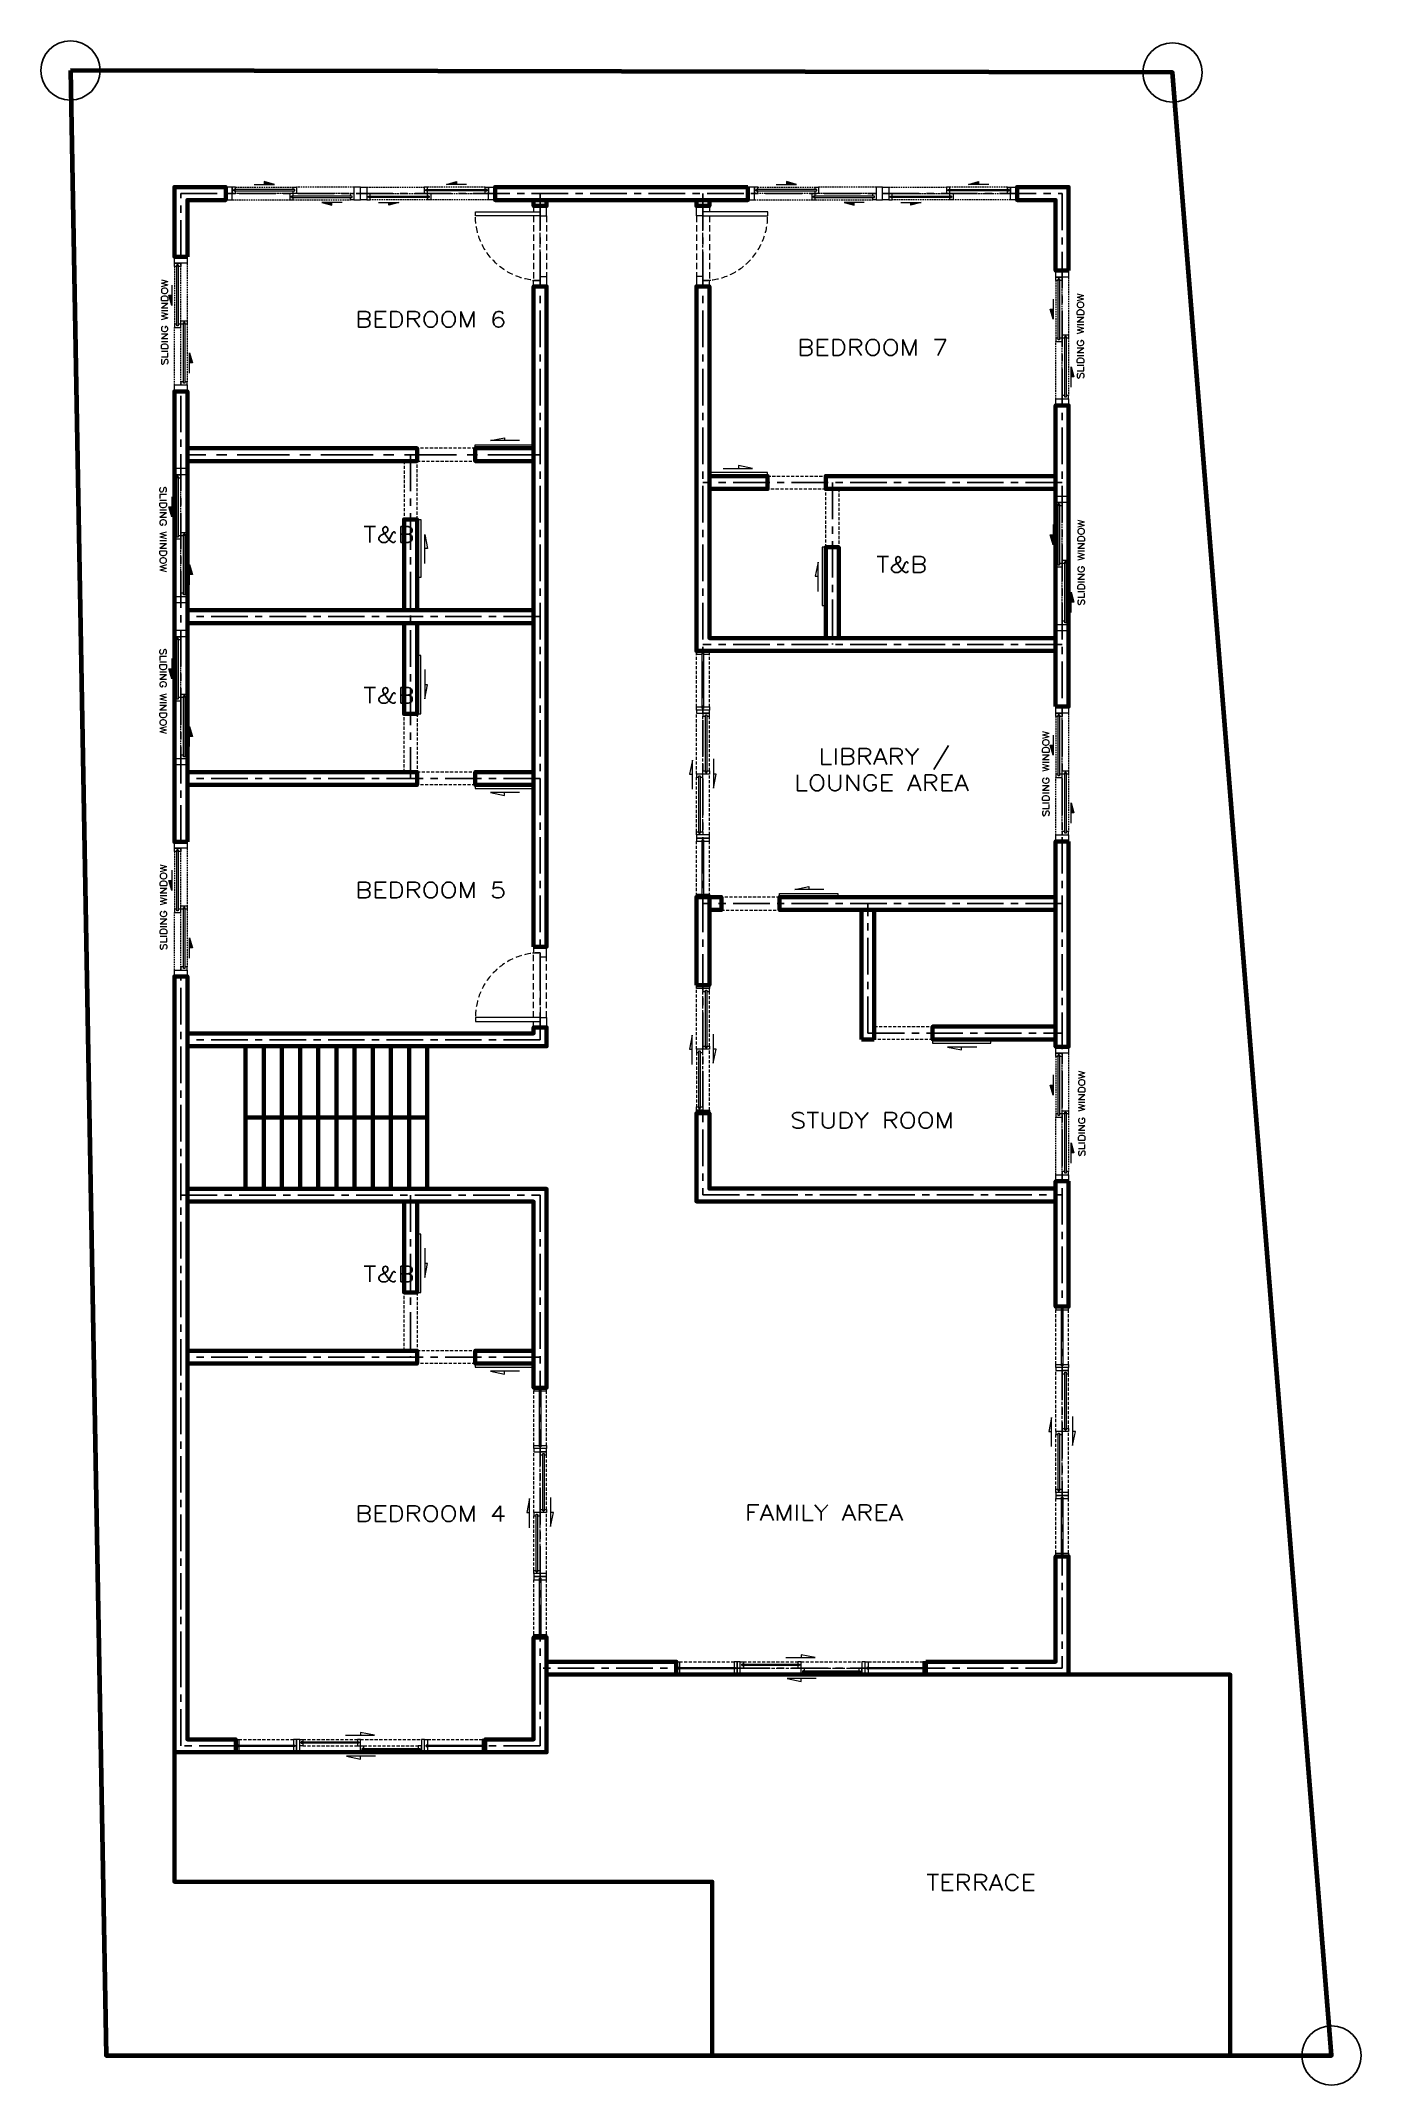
# Model space of a CAD drawing. Header units: millimetres. Extents: x 1087 to 3227, y -18 to 1224.
# Drawn here: x 2424 to 3227, y -18 to 1224 of the extents above; entities that cross this region are included whole.
import ezdxf

# ---------------------------------------------------------------- set-up
doc = ezdxf.new("R2010")
doc.units = ezdxf.units.MM
for name, pattern in [('CENTER', [50.8, 31.75, -6.35, 6.35, -6.35]), ('HIDDEN', [9.525, 6.35, -3.175]), ('HIDDEN2', [4.7625, 3.175, -1.5875])]:
    doc.linetypes.add(name, pattern=pattern)
for name, color, linetype, lineweight in [('DOOR', 1, 'Continuous', 20), ('FLOORING', 33, 'Continuous', 13), ('PERIMETER', 4, 'Continuous', 80), ('STAIRS', 8, 'Continuous', 70), ('TEXT', 9, 'Continuous', 15), ('WALL', 2, 'Continuous', 70), ('WINDOW', 153, 'Continuous', 20)]:
    doc.layers.add(name, color=color, linetype=linetype, lineweight=lineweight)
doc.styles.get("Standard").update_dxf_attribs({"font": 'arial.ttf'})

msp = doc.modelspace()

# ---------------------------------------------------------------- texts
at = {"layer": 'TEXT', "char_height": 9.6}
for s, width, insert, attachment_point in [('{\\Fromans|c0;\\W1.2;BEDROOM 6}', 179.674, (2706.8, 1060), 3), ('\\pi7.5796;{\\Fromans|c0;\\W1.2;BEDROOM 7}', 116.096, (2876.2, 1033.3), 7), ('{\\Fromans|c0;\\W1.2;T&B}', 102.705, (2651.1, 929.2), 3), ('\\pi-1.6284;{\\Fromans|c0;\\W1.2;T&B}', 29.109, (2933.4, 901.4), 7), ('{\\Fromans|c0;\\W1.2;T&B}', 102.705, (2651.1, 831.4), 3), ('\\pi23.353;{\\Fromans|c0;\\W1.2;LIBRARY / \\P\\pi8.5419;LOUNGE AREA}', 135.027, (2873.4, 768.7), 7), ('{\\Fromans|c0;\\W1.2;BEDROOM 5}', 179.674, (2706.8, 713.1), 3), ('\\pi3.191;{\\Fromans|c0;\\W1.2;STUDY ROOM}', 116.096, (2876.2, 563.5), 7), ('{\\Fromans|c0;\\W1.2;T&B}', 102.705, (2651.1, 479.7), 3), ('{\\Fromans|c0;\\W1.2;BEDROOM 4}', 179.674, (2706.8, 334.1), 3), ('\\pi14.028;{\\Fromans|c0;\\W1.2;FAMILY AREA}', 135.027, (2837.9, 325.1), 7), ('\\pi31.308;{\\Fromans|c0;\\W1.2;TERRACE}', 135.027, (2930.9, 100.3), 7)]:
    msp.add_mtext_dynamic_manual_height_columns(s, width=width, gutter_width=12.5, heights=[0], dxfattribs=dict(at, insert=insert, attachment_point=attachment_point))
at = {"layer": 'WINDOW', "char_height": 4, "attachment_point": 1}
for insert, rotation in [((2497.1, 1026.2), 90), ((3053.9, 1017.7), 90), ((2500.2, 954.8), 270), ((3054.4, 880.1), 90), ((2500.2, 856.4), 270), ((3032.9, 751.7), 90), ((2496.4, 670.6), 90), ((3054.7, 545.1), 90)]:
    msp.add_mtext_dynamic_manual_height_columns('\\pi1.1971;{\\Fromans|c0;\\W1.2;SLIDING WINDOW}', width=60.451, gutter_width=12.5, heights=[0], dxfattribs=dict(at, insert=insert, rotation=rotation))

# ---------------------------------------------------------------- blocks, each defined once
blk = doc.blocks.new('4-PANEL SLIDING DOOR')
at = {"layer": 'DOOR', "linetype": 'HIDDEN', "ltscale": 0.3}
for p, q in [((38.9, 0.6), (75.9, 0.6)), ((75.9, 8.4), (112.9, 8.4)), ((77.8, 0.6), (111, 0.6))]:
    blk.add_line(p, q, dxfattribs=at)
at = {"layer": 'DOOR'}
for points in [[(38.9, 8.4), (37, 8.4), (37, 0.6), (38.9, 0.6)], [(38.9, 8.4), (40.8, 8.4), (40.8, 6.9), (39.9, 6.9), (39.9, 6.1), (40.8, 6.1), (40.8, 4.5), (38.9, 4.5)], [(39.9, 6.9), (74.9, 6.9), (74.9, 6.1), (39.9, 6.1)], [(75.9, 8.4), (74, 8.4), (74, 6.9), (74.9, 6.9), (74.9, 6.1), (74, 6.1), (74, 4.5), (75.9, 4.5)], [(75.9, 4.5), (77.8, 4.5), (77.8, 2.9), (76.9, 2.9), (76.9, 2.1), (77.8, 2.1), (77.8, 0.6), (75.9, 0.6)], [(76.9, 2.9), (111.9, 2.9), (111.9, 2.1), (76.9, 2.1)], [(112.9, 4.5), (111, 4.5), (111, 2.9), (111.9, 2.9), (111.9, 2.1), (111, 2.1), (111, 0.6), (112.9, 0.6)], [(114.8, 8.4), (112.9, 8.4), (112.9, 0.6), (114.8, 0.6)]]:
    blk.add_lwpolyline(points, close=True, dxfattribs=at)
at = {"layer": 'DOOR', "linetype": 'HIDDEN', "ltscale": 0.3}
for points in [[(40.8, 8.4), (74, 8.4)], [(40.8, 4.5), (74, 4.5)], [(77.8, 4.5), (111, 4.5)]]:
    blk.add_lwpolyline(points, dxfattribs=at)
at = {"layer": 'FLOORING'}
for points in [[(66.7, 10.9), (84.4, 10.9), (75.9, 12.6), (75.9, 10.9)], [(85.1, -1.9), (67.4, -1.9), (75.9, -3.6), (75.9, -1.9)]]:
    blk.add_lwpolyline(points, dxfattribs=at)
at = {"layer": 'WINDOW', "linetype": 'HIDDEN', "ltscale": 0.3}
for p, q in [((1.9, 8.4), (35.1, 8.4)), ((1.9, 0.6), (35.1, 0.6)), ((116.7, 8.4), (149.9, 8.4)), ((116.7, 0.6), (149.9, 0.6))]:
    blk.add_line(p, q, dxfattribs=at)
at = {"layer": 'WINDOW'}
for points in [[(0, 8.4), (1.9, 8.4), (1.9, 4.9), (1, 4.9), (1, 4.1), (1.9, 4.1), (1.9, 0.6), (0, 0.6)], [(1, 4.9), (36, 4.9), (36, 4.1), (1, 4.1)], [(37, 8.4), (35.1, 8.4), (35.1, 4.9), (36, 4.9), (36, 4.1), (35.1, 4.1), (35.1, 0.6), (37, 0.6)], [(114.8, 8.4), (116.7, 8.4), (116.7, 4.9), (115.8, 4.9), (115.8, 4.1), (116.7, 4.1), (116.7, 0.6), (114.8, 0.6)], [(115.8, 4.9), (150.8, 4.9), (150.8, 4.1), (115.8, 4.1)], [(151.8, 8.4), (149.9, 8.4), (149.9, 4.9), (150.8, 4.9), (150.8, 4.1), (149.9, 4.1), (149.9, 0.6), (151.8, 0.6)]]:
    blk.add_lwpolyline(points, close=True, dxfattribs=at)
blk = doc.blocks.new('STAIRS')
at = {"layer": 'STAIRS'}
for p, q in [((35.424, 86.61624), (35.424, 43.30812)), ((46.464, 86.61624), (46.464, 43.30812)), ((57.504, 86.61624), (57.504, 43.30812)), ((68.544, 86.61624), (68.544, 43.30812)), ((79.584, 86.61624), (79.584, 43.30812)), ((90.624, 86.61624), (90.624, 43.30812)), ((101.664, 86.61624), (101.664, 43.30812)), ((112.704, 86.61624), (112.704, 43.30812)), ((123.744, 86.61624), (123.744, 43.30812)), ((134.784, 86.61624), (134.784, 43.30812)), ((145.824, 86.61624), (145.824, 0)), ((35.424, 43.30812), (35.424, 0)), ((145.824, 43.30812), (35.424, 43.30812)), ((46.464, 43.30812), (46.464, 0)), ((57.504, 43.30812), (57.504, 0)), ((68.544, 43.30812), (68.544, 0)), ((79.584, 43.30812), (79.584, 0)), ((90.624, 43.30812), (90.624, 0)), ((101.664, 43.30812), (101.664, 0)), ((112.704, 43.30812), (112.704, 0)), ((123.744, 43.30812), (123.744, 0)), ((134.784, 43.30812), (134.784, 0))]:
    blk.add_line(p, q, dxfattribs=at)
blk.add_lwpolyline([(145.824, 86.61624), (0, 86.61624), (0, 0), (145.824, 0)], dxfattribs=at)
blk = doc.blocks.new('1000mm Hinged Door')
at = {"layer": 'DOOR', "linetype": 'HIDDEN', "ltscale": 0.6}
for p, q in [((2.4, 3.936), (41.76, 3.936)), ((2.4, -3.936), (39.36, -3.936))]:
    blk.add_line(p, q, dxfattribs=at)
at = {"layer": 'DOOR', "linetype": 'CENTER', "ltscale": 0.2}
blk.add_line((39.36, 0), (2.4, 0), dxfattribs=at)
at = {"layer": 'DOOR'}
blk.add_lwpolyline([(0, 0), (2.4, 0), (2.4, 39.36), (0, 39.36)], close=True, dxfattribs=at)
for points in [[(0, 3.936), (0, 0), (2.4, 0), (2.4, -3.936), (-3.6, -3.936), (-3.6, 3.936), (0, 3.936)], [(41.76, 4.717), (41.76, 0), (39.36, 0), (39.36, -3.936), (45.36, -3.936), (45.36, 3.936), (41.76, 3.936)]]:
    blk.add_lwpolyline(points, dxfattribs=at)
at = {"layer": 'DOOR', "linetype": 'HIDDEN', "ltscale": 0.6}
blk.add_arc((2.4, 0), 39.36, 0, 90, dxfattribs=at)
blk = doc.blocks.new('4-PANEL SLIDING DOOR 2')
at = {"layer": 'DOOR', "linetype": 'HIDDEN', "ltscale": 0.3}
for p, q in [((-7.9, 74.8), (-7.9, 111.8)), ((0, 76.7), (0, 109.9)), ((0, 37.8), (0, 74.8))]:
    blk.add_line(p, q, dxfattribs=at)
at = {"layer": 'DOOR'}
for points in [[(-7.9, 113.7), (-7.9, 111.8), (0, 111.8), (0, 113.7)], [(-3.9, 111.8), (-3.9, 109.9), (-2.4, 109.9), (-2.4, 110.8), (-1.6, 110.8), (-1.6, 109.9), (0, 109.9), (0, 111.8)], [(-2.4, 75.8), (-2.4, 110.8), (-1.6, 110.8), (-1.6, 75.8)], [(-7.9, 74.8), (-7.9, 72.9), (-6.3, 72.9), (-6.3, 73.8), (-5.5, 73.8), (-5.5, 72.9), (-3.9, 72.9), (-3.9, 74.8)], [(-3.9, 74.8), (-3.9, 76.7), (-2.4, 76.7), (-2.4, 75.8), (-1.6, 75.8), (-1.6, 76.7), (0, 76.7), (0, 74.8)], [(-6.3, 38.8), (-6.3, 73.8), (-5.5, 73.8), (-5.5, 38.8)], [(-7.9, 37.8), (-7.9, 39.7), (-6.3, 39.7), (-6.3, 38.8), (-5.5, 38.8), (-5.5, 39.7), (-3.9, 39.7), (-3.9, 37.8)], [(-7.9, 37.8), (-7.9, 35.9), (0, 35.9), (0, 37.8)]]:
    blk.add_lwpolyline(points, close=True, dxfattribs=at)
at = {"layer": 'DOOR', "linetype": 'HIDDEN', "ltscale": 0.3}
for points in [[(-3.9, 76.7), (-3.9, 109.9)], [(-7.9, 39.7), (-7.9, 72.9)], [(-3.9, 39.7), (-3.9, 72.9)]]:
    blk.add_lwpolyline(points, dxfattribs=at)
at = {"layer": 'WINDOW', "linetype": 'HIDDEN', "ltscale": 0.3}
for p, q in [((-7.9, 115.6), (-7.9, 148.8)), ((0, 115.6), (0, 148.8)), ((-7.9, 0.8), (-7.9, 34)), ((0, 0.8), (0, 34))]:
    blk.add_line(p, q, dxfattribs=at)
at = {"layer": 'WINDOW'}
for points in [[(-3.5, 148.6), (-3.5, 147.7), (0, 147.7), (0, 149.6), (-7.9, 149.6), (-7.9, 147.7), (-4.3, 147.7), (-4.3, 148.6)], [(-4.3, 114.7), (-4.3, 148.6), (-3.5, 148.6), (-3.5, 114.7)], [(-7.9, 113.7), (-7.9, 115.6), (-4.3, 115.6), (-4.3, 114.7), (-3.5, 114.7), (-3.5, 115.6), (0, 115.6), (0, 113.7)], [(-7.9, 35.9), (-7.9, 34), (-4.3, 34), (-4.3, 34.9), (-3.5, 34.9), (-3.5, 34), (0, 34), (0, 35.9)], [(-4.3, 1), (-4.3, 34.9), (-3.5, 34.9), (-3.5, 1)], [(-7.9, 0), (-7.9, 1.9), (-4.3, 1.9), (-4.3, 1), (-3.5, 1), (-3.5, 1.9), (0, 1.9), (0, 0)]]:
    blk.add_lwpolyline(points, close=True, dxfattribs=at)
blk = doc.blocks.new('SLIDING DOOR 1 (900mm)')
at = {"layer": 'DOOR', "linetype": 'HIDDEN', "ltscale": 0.3}
for p, q in [((-76.7, 1.2), (-39.7, 1.2)), ((-41.6, 9), (-74.7, 9)), ((-74.7, 5.1), (-41.6, 5.1)), ((-39.7, 9), (-2.7, 9)), ((-37.8, 5.1), (-4.6, 5.1)), ((-37.8, 1.2), (-4.6, 1.2))]:
    blk.add_line(p, q, dxfattribs=at)
at = {"layer": 'DOOR'}
for points in [[(-78.6, 9), (-76.7, 9), (-76.7, 1.2), (-78.6, 1.2)], [(-76.7, 9), (-74.7, 9), (-74.7, 7.5), (-75.7, 7.5), (-75.7, 6.7), (-74.7, 6.7), (-74.7, 5.1), (-76.7, 5.1)], [(-75.7, 7.5), (-40.6, 7.5), (-40.6, 6.7), (-75.7, 6.7)], [(-39.7, 9), (-41.6, 9), (-41.6, 7.5), (-40.6, 7.5), (-40.6, 6.7), (-41.6, 6.7), (-41.6, 5.1), (-39.7, 5.1)], [(-39.7, 5.1), (-37.8, 5.1), (-37.8, 3.5), (-38.7, 3.5), (-38.7, 2.7), (-37.8, 2.7), (-37.8, 1.2), (-39.7, 1.2)], [(-38.7, 3.5), (-3.7, 3.5), (-3.7, 2.7), (-38.7, 2.7)], [(-2.7, 5.1), (-4.6, 5.1), (-4.6, 3.5), (-3.7, 3.5), (-3.7, 2.7), (-4.6, 2.7), (-4.6, 1.2), (-2.7, 1.2)], [(-2.7, 9), (-0.8, 9), (-0.8, 1.2), (-2.7, 1.2)]]:
    blk.add_lwpolyline(points, close=True, dxfattribs=at)
at = {"layer": 'FLOORING'}
for points in [[(-48.9, 11.6), (-31.2, 11.6), (-39.7, 13.3), (-39.7, 11.6)], [(-30.5, -1.2), (-48.2, -1.2), (-39.7, -3), (-39.7, -1.2)]]:
    blk.add_lwpolyline(points, dxfattribs=at)
blk = doc.blocks.new('BARN DOOR')
at = {"layer": 'DOOR'}
blk.add_lwpolyline([(31.5, 2.2), (66.9, 2.2), (66.9, 0.2), (31.5, 0.2)], close=True, dxfattribs=at)
blk.add_lwpolyline([(58.4, 4.7), (40.7, 4.7), (49.2, 6.4), (49.2, 4.7)], dxfattribs=at)
at = {"layer": 'DOOR', "linetype": 'HIDDEN', "ltscale": 0.3}
blk.add_lwpolyline([(-3.9, -7.9), (31.5, -7.9), (31.5, 0), (-3.9, 0)], close=True, dxfattribs=at)
blk = doc.blocks.new('1m x 1m Sliding Window')
at = {"layer": 'WINDOW'}
h = blk.add_hatch(color=256, dxfattribs=at)
h.dxf.hatch_style = 1
h.paths.add_polyline_path([(58.4, 10), (58.4, 11.7), (52.3, 10)])
h = blk.add_hatch(color=256, dxfattribs=at)
h.dxf.hatch_style = 1
h.paths.add_polyline_path([(17.3, -0.9), (17.3, -2.6), (23.4, -0.9)])
at = {"layer": 'WINDOW', "linetype": 'HIDDEN2', "ltscale": 0.3}
for p, q in [((3.9, 8.4), (38.9, 8.4)), ((3.9, 4.5), (77.9, 4.5)), ((40.9, 0.6), (5.9, 0.6)), ((75.9, 8.4), (40.9, 8.4)), ((77.9, 0.6), (42.9, 0.6))]:
    blk.add_line(p, q, dxfattribs=at)
at = {"layer": 'WINDOW'}
for points in [[(0, 8.4), (3.9, 8.4), (3.9, 0.6), (0, 0.6)], [(4.9, 2.1), (4.9, 2.9), (41.9, 2.9), (41.9, 2.1)], [(39.9, 6.1), (39.9, 6.9), (76.9, 6.9), (76.9, 6.1)], [(77.9, 8.4), (81.9, 8.4), (81.9, 0.6), (77.9, 0.6)]]:
    blk.add_lwpolyline(points, close=True, dxfattribs=at)
for points in [[(3.9, 4.5), (3.9, 0.6), (5.9, 0.6), (5.9, 2.1), (4.9, 2.1), (4.9, 2.9), (5.9, 2.9), (5.9, 4.5), (3.9, 4.5)], [(38.9, 8.4), (38.9, 4.5), (40.9, 4.5), (40.9, 6.1), (39.9, 6.1), (39.9, 6.9), (40.9, 6.9), (40.9, 8.4), (38.9, 8.4)], [(42.9, 4.5), (42.9, 0.6), (40.9, 0.6), (40.9, 2.1), (41.9, 2.1), (41.9, 2.9), (40.9, 2.9), (40.9, 4.5), (42.9, 4.5)], [(64.6, 10), (52.3, 10), (58.4, 11.7), (58.4, 10)], [(77.9, 8.4), (77.9, 4.5), (75.9, 4.5), (75.9, 6.1), (76.9, 6.1), (76.9, 6.9), (75.9, 6.9), (75.9, 8.4), (77.9, 8.4)], [(11.1, -0.9), (23.4, -0.9), (17.3, -2.6), (17.3, -0.9)]]:
    blk.add_lwpolyline(points, dxfattribs=at)

# ---------------------------------------------------------------- linework, layer by layer
at = {"layer": 'Defpoints', "linetype": 'CENTER', "ltscale": 0.7}
for p, q in [((2648.6, 972.9), (2648.6, 776.1)), ((2926.7, 621.4), (2926.7, 700.1)), ((2648.6, 522.8), (2648.6, 424.4))]:
    msp.add_line(p, q, dxfattribs=at)
at = {"layer": 'Defpoints'}
msp.add_line((3190.3, 239.9), (3189.4, 239.9), dxfattribs=at)
at = {"layer": 'Defpoints', "linetype": 'CENTER', "ltscale": 0.7}
for points in [[(2508.9, 1093.2), (2508.9, 1131.7), (3044.8, 1131.7), (3044.8, 235.4), (2727.4, 235.4), (2727.4, 188.2), (2694, 188.2)], [(2727.4, 1131.7), (2727.4, 617.3), (2512.9, 617.3)], [(2826.4, 1131.7), (2826.4, 523), (3044.8, 523)], [(2508.9, 737.6), (2508.9, 1011.4)], [(3044.8, 956), (2826.4, 956)], [(2905.1, 956), (2905.1, 857.6)], [(2727.4, 874.5), (2512.9, 874.5)], [(3044.8, 857.6), (2826.4, 857.6)], [(2727.4, 776.1), (2512.9, 776.1)], [(3044.8, 700.1), (2826.4, 700.1)], [(2542.3, 188.2), (2508.9, 188.2), (2508.9, 235.4), (2508.9, 655.8)], [(2926.7, 621.4), (3044.8, 621.4)], [(2508.9, 522.8), (2727.4, 522.8), (2727.4, 235.4)], [(2727.4, 424.4), (2512.9, 424.4)]]:
    msp.add_lwpolyline(points, dxfattribs=at)
at = {"layer": 'Defpoints', "linetype": 'CENTER'}
msp.add_lwpolyline([(2727.4, 972.9), (2512.9, 972.9)], dxfattribs=at)
at = {"layer": 'Defpoints'}
for centre in [(2441.8, 1206.5), (3111.9, 1205.2), (3208.6, -0.1)]:
    msp.add_circle(centre, 18, dxfattribs=at)
at = {"layer": 'FLOORING'}
for points in [[(2820, 769.7), (2820, 787.3), (2818.2, 778.8), (2820, 778.8)], [(2832.8, 788), (2832.8, 770.3), (2834.5, 778.8), (2832.8, 778.8)]]:
    msp.add_lwpolyline(points, dxfattribs=at)
at = {"layer": 'PERIMETER'}
msp.add_lwpolyline([(2441.8, 1206.5), (2463.5, -0.1), (3208.6, -0.1), (3111.9, 1205.2)], close=True, dxfattribs=at)
at = {"layer": 'WALL'}
msp.add_line((2930.6, 617.5), (2922.8, 617.5), dxfattribs=at)
for points in [[(2512.9, 1093.2), (2512.9, 1127.7), (2536.3, 1127.7), (2536.3, 1135.6), (2505, 1135.6), (2505, 1093.2)], [(2853.7, 1135.6), (2700, 1135.6), (2700, 1127.7), (2853.7, 1127.7)], [(3048.7, 1084.8), (3048.7, 1135.6), (3017.4, 1135.6), (3017.4, 1127.7), (3040.8, 1127.7), (3040.8, 1084.8)], [(2731.3, 1127.7), (2731.3, 1124.1), (2723.4, 1124.1), (2723.4, 1127.7)], [(2822.4, 1127.7), (2822.4, 1124.1), (2830.3, 1124.1), (2830.3, 1127.7)], [(2723.4, 673.8), (2723.4, 1075.2), (2731.3, 1075.2), (2731.3, 673.8)], [(3040.8, 853.7), (2830.3, 853.7), (2822.4, 853.7), (2822.4, 1075.2), (2830.3, 1075.2), (2830.3, 861.5), (3040.8, 861.5)], [(2512.9, 737.6), (2512.9, 1011.4), (2505, 1011.4), (2505, 737.6)], [(3040.8, 819.8), (3040.8, 1002.9), (3048.7, 1002.9), (3048.7, 819.8)], [(2512.9, 976.8), (2652.6, 976.8), (2652.6, 969), (2512.9, 969)], [(2830.3, 959.9), (2865.7, 959.9), (2865.7, 952.1), (2830.3, 952.1)], [(3040.8, 952.1), (2901.1, 952.1), (2901.1, 959.9), (3040.8, 959.9)], [(2644.7, 878.4), (2644.7, 933.6), (2652.6, 933.6), (2652.6, 878.4)], [(2901.1, 861.5), (2901.1, 916.7), (2909, 916.7), (2909, 861.5)], [(2644.7, 870.6), (2644.7, 815.4), (2652.6, 815.4), (2652.6, 870.6)], [(2512.9, 780), (2652.6, 780), (2652.6, 772.2), (2512.9, 772.2)], [(2723.4, 780), (2688, 780), (2688, 772.2), (2723.4, 772.2)], [(3048.7, 737.9), (3040.8, 737.9), (3040.8, 613.1), (3048.7, 613.1)], [(2822.4, 650.5), (2822.4, 704), (2830.3, 704), (2830.3, 650.5)], [(2830.3, 704), (2837.6, 704), (2837.6, 696.2), (2830.3, 696.2)], [(3040.8, 696.2), (2873, 696.2), (2873, 704), (3040.8, 704)], [(2542.3, 184.2), (2542.3, 192.1), (2512.9, 192.1), (2512.9, 239.3), (2512.9, 655.8), (2505, 655.8), (2505, 231.5), (2505, 184.2)], [(2512.9, 621.2), (2723.4, 621.2), (2723.4, 624.8), (2731.3, 624.8), (2731.3, 613.4), (2512.9, 613.4)], [(3040.8, 617.5), (2966, 617.5), (2966, 625.3), (3040.8, 625.3)], [(3040.8, 519.1), (2822.4, 519.1), (2822.4, 572.6), (2830.3, 572.6), (2830.3, 526.9), (3040.8, 526.9)], [(2512.9, 526.7), (2731.3, 526.7), (2731.3, 405.8), (2723.4, 405.8), (2723.4, 518.9), (2512.9, 518.9)], [(3048.7, 531.3), (3040.8, 531.3), (3040.8, 455.1), (3048.7, 455.1)], [(2644.7, 518.9), (2644.7, 463.7), (2652.6, 463.7), (2652.6, 518.9)], [(2512.9, 428.3), (2652.6, 428.3), (2652.6, 420.5), (2512.9, 420.5)], [(2723.4, 428.3), (2688, 428.3), (2688, 420.5), (2723.4, 420.5)], [(2962, 239.3), (3040.8, 239.3), (3040.8, 303.3), (3048.7, 303.3), (3048.7, 231.5), (2962, 231.5), (2962, 239.3)], [(2694, 184.2), (2731.3, 184.2), (2731.3, 231.5), (2731.3, 231.5), (2731.3, 239.3), (2731.3, 239.3), (2731.3, 254), (2723.4, 254), (2723.4, 239.3), (2723.4, 192.1), (2694, 192.1)], [(2731.3, 239.3), (2810.2, 239.3), (2810.2, 231.5), (2731.3, 231.5)], [(2505, 184.2), (2505, 105.5), (2832.1, 105.5), (2832.1, -0.1), (3147, -0.1), (3147, 231.5), (2731.3, 231.5), (2731.3, 184.2)]]:
    msp.add_lwpolyline(points, close=True, dxfattribs=at)
for points in [[(2723.4, 976.8), (2688, 976.8), (2688, 969), (2723.4, 969)], [(2723.4, 969), (2719.5, 969)], [(2723.4, 878.4), (2512.9, 878.4)], [(2723.4, 870.6), (2512.9, 870.6)], [(2922.8, 696.2), (2922.8, 617.5)], [(2930.6, 696.2), (2930.6, 617.5)]]:
    msp.add_lwpolyline(points, dxfattribs=at)

# ---------------------------------------------------------------- block references
at = {"layer": 'DOOR', "rotation": 90}
msp.add_blockref('SLIDING DOOR 1 (900mm)', (2831.5, 651.2), dxfattribs=at)
at = {"layer": 'FLOORING', "xscale": -1, "rotation": 90}
msp.add_blockref('1000mm Hinged Door', (2727.4, 1120.5), dxfattribs=at)
at = {"layer": 'FLOORING'}
for p, rotation in [((2826.4, 1120.5), 270), ((2727.4, 628.4), 90)]:
    msp.add_blockref('1000mm Hinged Door', p, dxfattribs=dict(at, rotation=rotation))
at = {"layer": 'STAIRS'}
msp.add_blockref('STAIRS', (2512.9, 526.7), dxfattribs=at)
at = {"layer": 'WALL'}
for name, p in [('BARN DOOR', (2656.5, 976.8)), ('4-PANEL SLIDING DOOR 2', (2830.3, 704)), ('BARN DOOR', (2841.5, 704)), ('4-PANEL SLIDING DOOR', (2810.2, 230.9)), ('4-PANEL SLIDING DOOR', (2542.3, 183.7))]:
    msp.add_blockref(name, p, dxfattribs=at)
for name, p, rotation in [('BARN DOOR', (2652.6, 965.1), 270), ('4-PANEL SLIDING DOOR', (3049.3, 303.3), 90), ('4-PANEL SLIDING DOOR', (2731.9, 254), 90)]:
    msp.add_blockref(name, p, dxfattribs=dict(at, rotation=rotation))
at = {"layer": 'WALL', "xscale": -1}
msp.add_blockref('BARN DOOR', (2897.2, 959.9), dxfattribs=at)
for p, rotation in [((2901.1, 948.2), 90), ((2652.6, 783.9), 270), ((2656.5, 772.2), 180), ((2934.5, 617.5), 180), ((2652.6, 432.2), 270), ((2656.5, 420.5), 180)]:
    msp.add_blockref('BARN DOOR', p, dxfattribs=dict(at, rotation=rotation))
at = {"layer": 'WINDOW', "xscale": -1}
for p in [(2618.1, 1127.2), (2935.6, 1127.2)]:
    msp.add_blockref('1m x 1m Sliding Window', p, dxfattribs=at)
at = {"layer": 'WINDOW'}
for p in [(2618.1, 1127.2), (2935.6, 1127.2)]:
    msp.add_blockref('1m x 1m Sliding Window', p, dxfattribs=at)
at = {"layer": 'WINDOW', "rotation": 90}
for p in [(2513.4, 1011.4), (3049.3, 1002.9), (2513.4, 882.8), (3049.3, 865.9), (2513.4, 784.4), (3049.3, 737.9), (2513.4, 655.8), (3049.3, 531.3)]:
    msp.add_blockref('1m x 1m Sliding Window', p, dxfattribs=at)

msp.set_redraw_order([(e.dxf.handle, doc.entitydb.next_handle()) for e in msp.query("TEXT MTEXT ATTDEF DIMENSION ARC_DIMENSION")])  # texts and dimensions are drawn at this point

doc.saveas('drawing.dxf')
